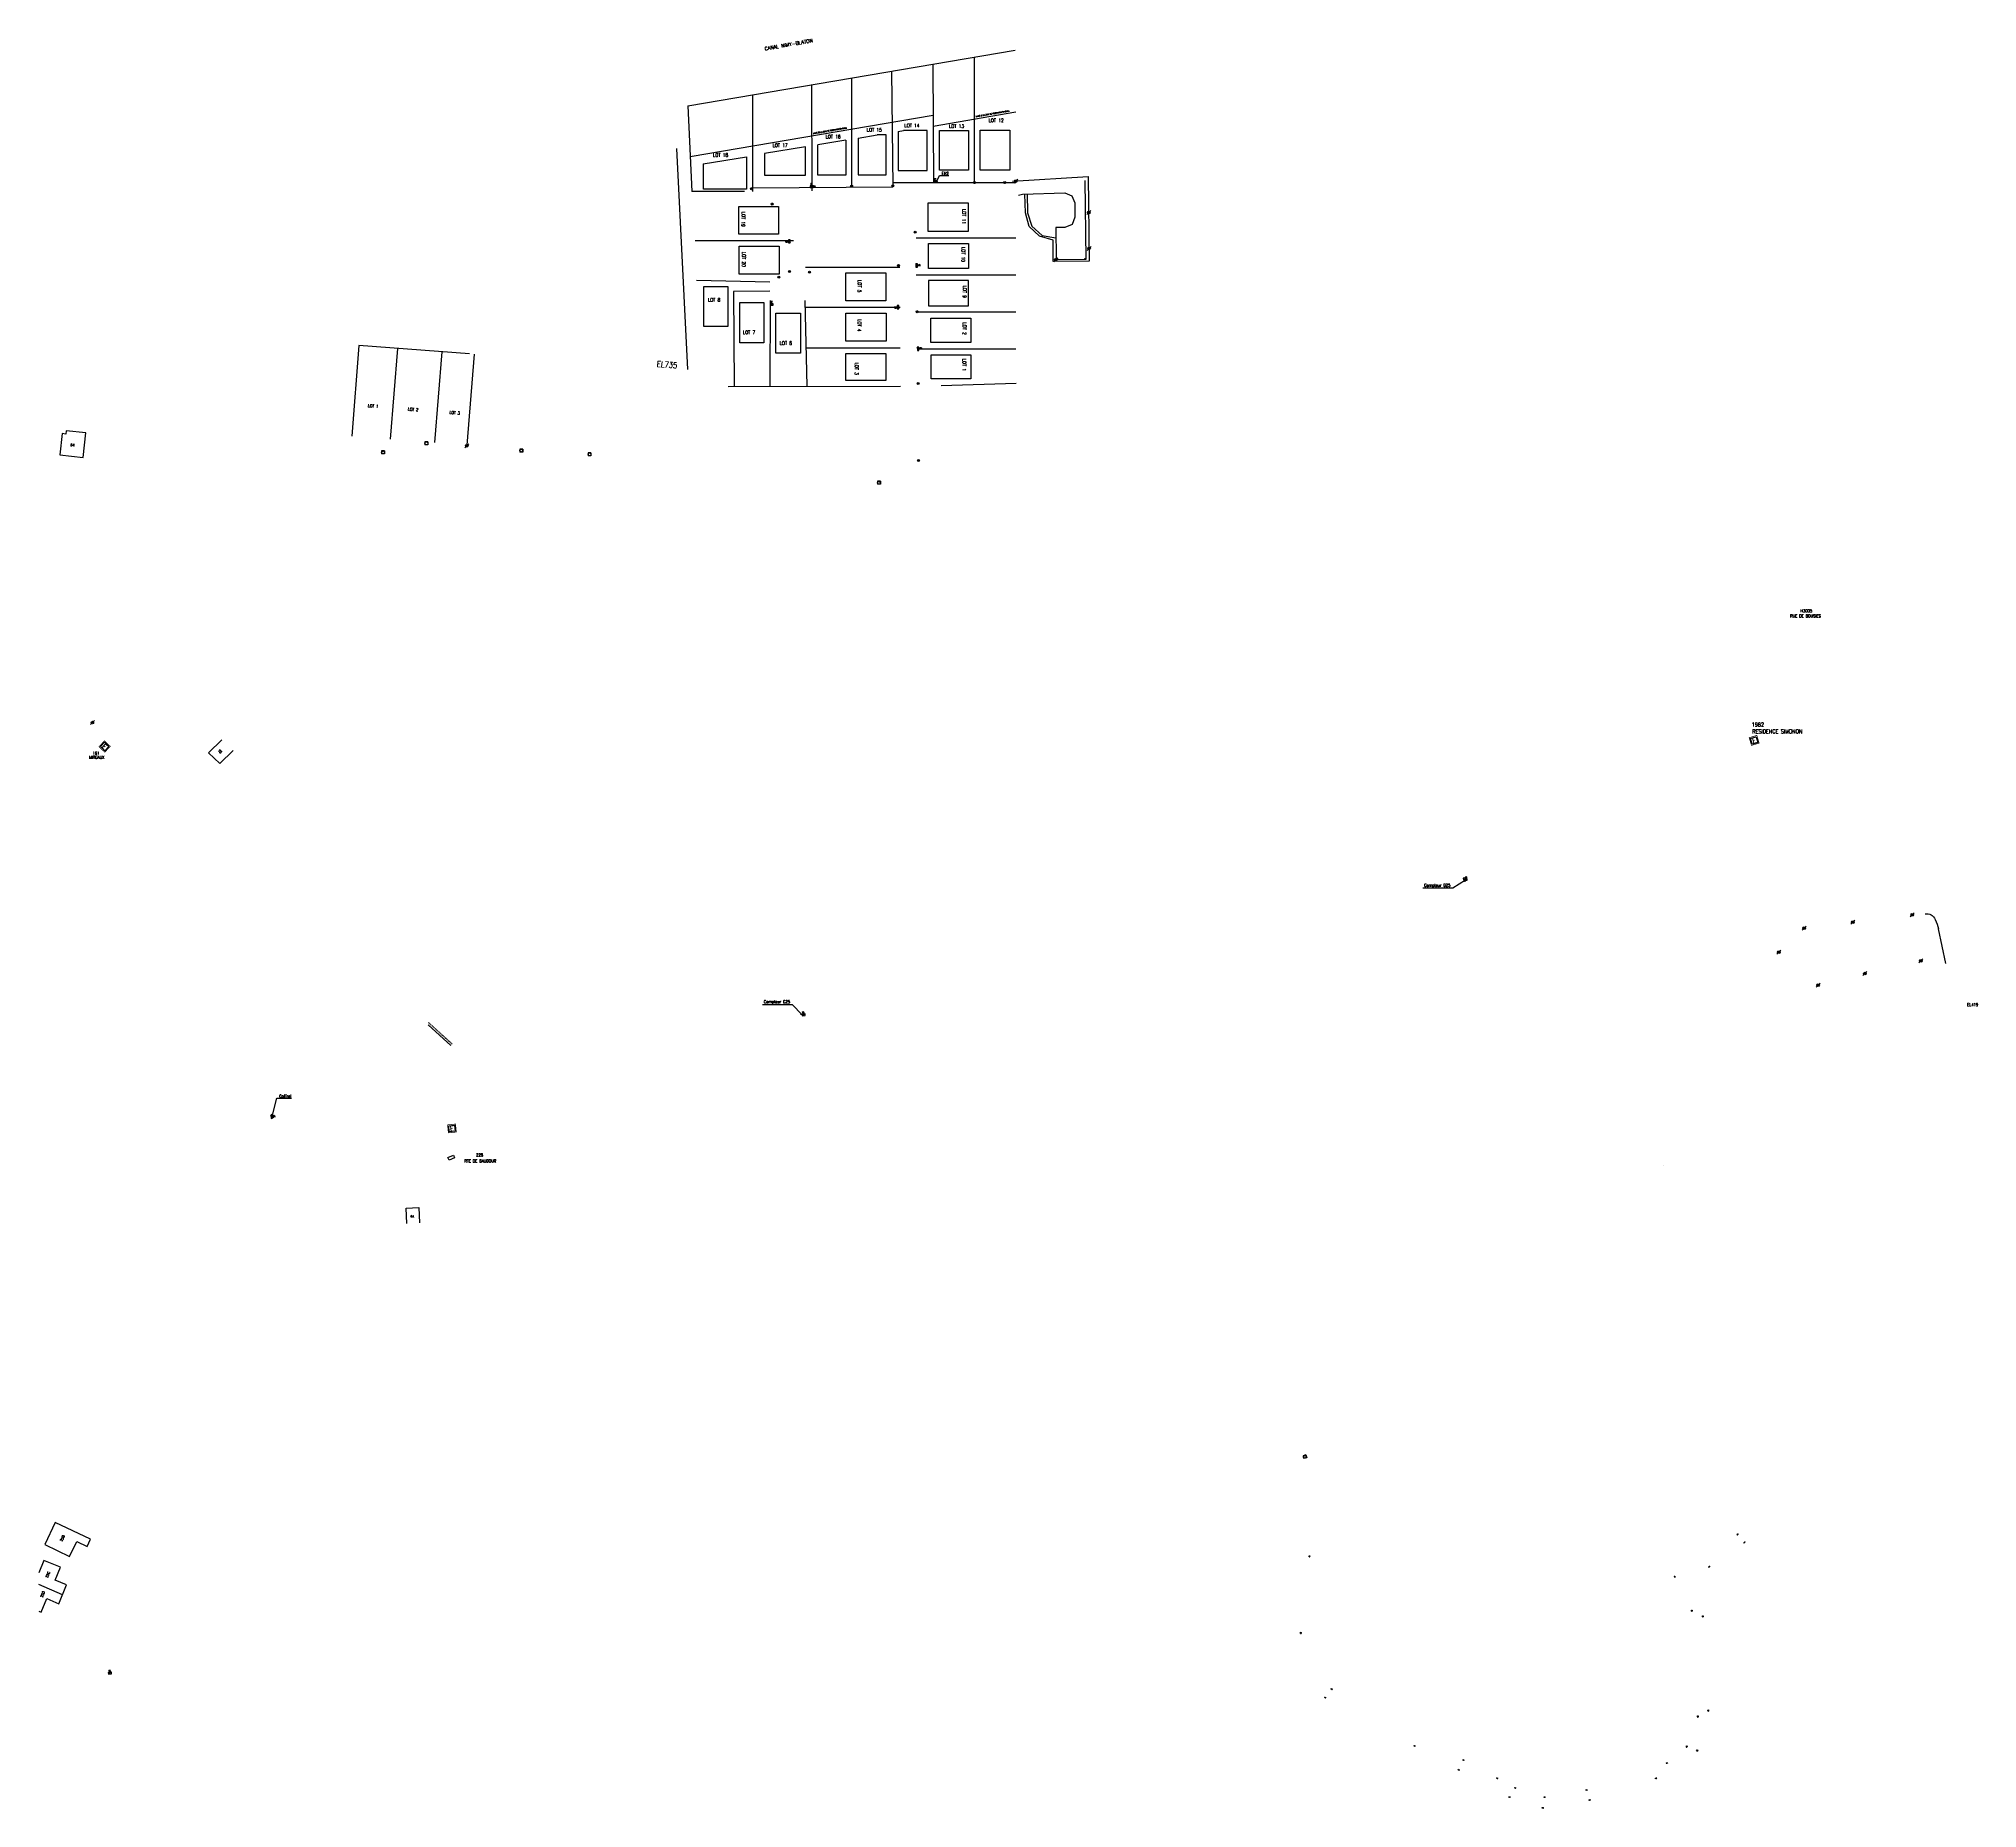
# Model space of a CAD drawing. Header units: millimetres. Extents: x 116000 to 116971, y 129059 to 129946.
import ezdxf
from ezdxf.enums import TextEntityAlignment as Align

# ---------------------------------------------------------------- set-up
doc = ezdxf.new("R2010")
doc.units = ezdxf.units.MM
doc.linetypes.add('DASHED', pattern=[0.75, 0.5, -0.25])
doc.layers.get('0').update_dxf_attribs({"linetype": 'CONTINUOUS'})
for name, color, linetype in [('G_210', 7, 'CONTINUOUS'), ('M_200', 7, 'CONTINUOUS'), ('O_200', 7, 'CONTINUOUS'), ('W0008', 7, 'CONTINUOUS'), ('W0100', 7, 'CONTINUOUS'), ('W0112', 1, 'DASHED'), ('W0211', 2, 'CONTINUOUS'), ('W0310', 3, 'CONTINUOUS'), ('W0330', 7, 'CONTINUOUS'), ('w0400', 7, 'CONTINUOUS'), ('W0420', 7, 'CONTINUOUS'), ('W0430', 7, 'CONTINUOUS'), ('W0432', 7, 'CONTINUOUS'), ('W0469', 7, 'CONTINUOUS'), ('W0473', 7, 'CONTINUOUS'), ('W0991', 7, 'CONTINUOUS')]:
    doc.layers.add(name, color=color, linetype=linetype)
doc.styles.add('M_ROMANS', font='ROMANS.shx', dxfattribs={"width": 0.75})
doc.styles.get("Standard").update_dxf_attribs({"font": 'romans.shx', "width": 0.85})
doc.dimstyles.get("Standard").update_dxf_attribs({"dimtxt": 1.5, "dimasz": 1, "dimexe": 1.25, "dimexo": 0.625, "dimgap": 0.25, "dimtad": 2, "dimzin": 0, "dimdsep": 46, "dimtxsty": 'Standard', "dimblk1": 'OBLIQUE', "dimblk2": 'OBLIQUE', "dimsah": 1, "dimcen": -0.5, "dimse1": 1, "dimse2": 1, "dimadec": 0, "dimazin": 0, "dimtfac": 1, "dimtofl": 0, "dimtmove": 2, "dimatfit": 3, "dimldrblk": 'OBLIQUE', "dimfxl": 0, "dimtolj": 1, "dimtzin": 0, "dimarcsym": 0})

# ---------------------------------------------------------------- blocks, each defined once
blk = doc.blocks.new('M_200_56')
at = {"color": 0, "linetype": 'Continuous', "const_width": 0.35, "flags": 128}
blk.add_lwpolyline([(2, 2), (2, -2), (-2, -2), (-2, 2)], close=True, dxfattribs=at)
at = {"color": 0, "linetype": 'Continuous'}
blk.add_lwpolyline([(-1.5, 1.5), (1.5, 1.5), (1.5, -1.5), (-1.5, -1.5)], close=True, dxfattribs=at)
at = {"color": 0, "linetype": 'Continuous', "width": 0.85}
blk.add_text('E', height=2.5, dxfattribs=at).set_placement((0, 0), align=Align.MIDDLE_CENTER)
for tag, p in [('NUM', (0, 15.06)), ('NOM', (0, 8.65))]:
    blk.add_attdef(tag, text='', height=4, dxfattribs=at).set_placement(p, align=Align.MIDDLE)
at = {"color": 0, "linetype": 'Continuous', "style": 'M_ROMANS', "width": 0.75, "flags": 3}
for tag, p in [('DEF_COUP', (-0.13, -7.49)), ('DEF_TYPE', (-0.13, -9.99)), ('DEF_LEG', (-0.13, -4.99))]:
    blk.add_attdef(tag, text='', height=1.2, dxfattribs=at).set_placement(p, align=Align.MIDDLE)
blk = doc.blocks.new('T469')
at = {"color": 0, "linetype": 'Continuous', "flags": 128}
for points in [[(-0.35, 0.35), (0.35, -0.35)], [(-0.35, -0.35), (0.35, 0.35)]]:
    blk.add_lwpolyline(points, dxfattribs=at)
at = {"color": 0, "linetype": 'Continuous'}
blk.add_circle((0, 0), 0.5, dxfattribs=at)
blk = doc.blocks.new('T430')
at = {"flags": 128}
for points in [[(0.8, 0.8), (-0.8, 0.8)], [(-0.8, 0.8), (-0.8, 0)], [(0.8, 0.8), (-0.8, 0)], [(-0.8, 0), (0.8, 0)], [(-0.4, 2.1), (0.4, 2.1)], [(-0.4, 2.1), (-0.4, 1.3)], [(-0.4, 1.7), (0, 1.7)], [(-0.4, 1.3), (0.4, 1.3)], [(0.8, 0), (0.8, 0.8)]]:
    blk.add_lwpolyline(points, dxfattribs=at)
blk = doc.blocks.new('_OBLIQUE')
at = {"color": 0, "linetype": 'ByBlock'}
blk.add_line((-0.5, -0.5), (0.5, 0.5), dxfattribs=at)
blk = doc.blocks.new('T473')
for p, q in [((-0.166667, 0.166667), (0.166667, -0.166667)), ((-0.166667, -0.166667), (0.166667, 0.166667)), ((0.500001, 0.500001), (1.000002, 1.000002)), ((-1.000002, -1.000002), (-0.500001, -0.500001))]:
    blk.add_line(p, q)
blk.add_ellipse((0, 0), major_axis=(0.471405, 0.471405), ratio=1, start_param=5.4977871438, end_param=11.780972451)
blk = doc.blocks.new('T420')
for p, q in [((0.75, 0.75), (-0.75, 0.75)), ((-0.75, 0.75), (-0.75, -0.75)), ((0.75, 0.75), (0.75, -0.75)), ((0.75, -0.75), (-0.75, -0.75))]:
    blk.add_line(p, q)
blk.add_ellipse((0, 0), major_axis=(-0.53, 0.53), ratio=1, start_param=3.926991, end_param=10.210176)
blk = doc.blocks.new('M_200_59')
at = {"layer": 'M_200', "color": 0, "linetype": 'Continuous', "const_width": 0.35, "flags": 128}
blk.add_lwpolyline([(4, 4), (4, 0), (0, 0), (0, 4)], close=True, dxfattribs=at)
at = {"layer": 'M_200', "color": 0, "linetype": 'Continuous'}
blk.add_lwpolyline([(0.5, 3.5), (3.5, 3.5), (3.5, 0.5), (0.5, 0.5)], close=True, dxfattribs=at)
at = {"layer": 'M_200', "insert": (2, 2), "char_height": 2.5, "width": 4, "attachment_point": 5}
blk.add_mtext('E', dxfattribs=at)
at = {"layer": 'M_200', "color": 0, "linetype": 'Continuous', "width": 0.85}
for tag, p in [('NUM', (2, 17.06)), ('NOM', (2, 10.65))]:
    blk.add_attdef(tag, text='', height=4, dxfattribs=at).set_placement(p, align=Align.MIDDLE)
at = {"layer": 'M_200', "color": 0, "linetype": 'Continuous', "style": 'M_ROMANS', "width": 0.75, "flags": 3}
for tag, p in [('DEF_COUP', (1.87, -5.49)), ('DEF_TYPE', (1.87, -7.99)), ('DEF_LEG', (1.87, -2.99))]:
    blk.add_attdef(tag, text='', height=1.2, dxfattribs=at).set_placement(p, align=Align.MIDDLE)
blk = doc.blocks.new('T400')
at = {"color": 0, "linetype": 'ByBlock', "lineweight": -2}
for p, q in [((-0.15, -0.25), (-0.15, 0.3)), ((-0.15, 0.3), (0.15, 0.3)), ((-0.15, 0.15), (0.15, 0.15)), ((-0.15, 0), (0.15, 0)), ((0.15, 0.3), (0.15, -0.25)), ((-0.15, -0.15), (0.15, -0.15)), ((-0.15, -0.25), (-0.15, -0.3)), ((-0.15, -0.3), (0.15, -0.3)), ((0.15, -0.3), (0.15, -0.25))]:
    blk.add_line(p, q, dxfattribs=at)
blk = doc.blocks.new('*U9')
at = {"flags": 128}
for points in [[(0.8, 0.8), (-0.8, 0.8)], [(-0.8, 0.8), (-0.8, 0)], [(0.8, 0.8), (-0.8, 0)], [(-0.8, 0), (0.8, 0)], [(-0.4, 1.89), (-0.4, 1.09)], [(-0.4, 1.09), (0.4, 1.09)], [(-0.39, 1.89), (0.41, 1.89)], [(0, 1.49), (0.4, 1.49)], [(0.4, 1.09), (0.4, 1.49)], [(0.8, 0), (0.8, 0.8)]]:
    blk.add_lwpolyline(points, dxfattribs=at)
blk = doc.blocks.new('T432')
at = {"flags": 128}
for points in [[(0.8, 0.8), (-0.8, 0.8)], [(-0.8, 0.8), (-0.8, 0)], [(0.8, 0.8), (-0.8, 0)], [(-0.8, 0), (0.8, 0)], [(-0.4, 2.1), (-0.4, 1.3)], [(-0.4, 1.3), (0.4, 1.3)], [(-0.39, 2.1), (0.41, 2.1)], [(0, 1.7), (0.4, 1.7)], [(0.4, 1.3), (0.4, 1.7)], [(0.8, 0), (0.8, 0.8)]]:
    blk.add_lwpolyline(points, dxfattribs=at)
blk = doc.blocks.new('*U10')
at = {"flags": 128}
for points in [[(0.8, 0.8), (-0.8, 0.8)], [(-0.8, 0.8), (-0.8, 0)], [(0.8, 0.8), (-0.8, 0)], [(-0.8, 0), (0.8, 0)], [(0.8, 0), (0.8, 0.8)], [(-0.41, -0.25), (-0.41, -1.05)], [(-0.41, -1.05), (0.39, -1.05)], [(-0.4, -0.25), (0.4, -0.25)], [(-0.01, -0.65), (0.39, -0.65)], [(0.39, -1.05), (0.39, -0.65)]]:
    blk.add_lwpolyline(points, dxfattribs=at)
blk = doc.blocks.new('O_200_01')
at = {"flags": 128}
blk.add_lwpolyline([(-1.5, 0.75), (1.5, 0.75), (1.5, -0.75), (-1.5, -0.75), (-1.5, 0.75)], dxfattribs=at)
at = {"color": 0, "linetype": 'Continuous', "width": 0.75, "flags": 3}
for tag, p in [('DEF_COUP', (0.5, -7.5)), ('DEF_TYPE', (0.5, -10)), ('DEF_LEG', (0.5, -5))]:
    blk.add_attdef(tag, text='', height=1.2, dxfattribs=at).set_placement(p, align=Align.MIDDLE)

msp = doc.modelspace()

# ---------------------------------------------------------------- linework, layer by layer
at = {"layer": 'W0008', "color": 252}
for p, q in [((116325.1, 129912.16), (116327.21, 129869.19)), ((116319.54, 129890.84), (116325.06, 129780.1)), ((116353.6, 129869.22), (116327.21, 129869.19))]:
    msp.add_line(p, q, dxfattribs=at)
at = {"layer": 'W0008', "color": 252, "flags": 128}
for points in [[(116487.77, 129874.35), (116525.78, 129876.79), (116526.22, 129834.31), (116508.26, 129834.19), (116508.15, 129844.95), (116501.31, 129846.8), (116496.25, 129851.78), (116494.31, 129858.58), (116494, 129867.98)], [(116490.83, 129867.43), (116492.8, 129867.94), (116514.03, 129868.62), (116517.53, 129867.13), (116518.98, 129863.62), (116519.08, 129856.31), (116517.65, 129852.74), (116514.12, 129851.24), (116509.5, 129851.21), (116509.73, 129835.21), (116524.72, 129835.32), (116524.17, 129874.82)], [(116955.47, 129482.52), (116951.72, 129499.91)]]:
    msp.add_lwpolyline(points, dxfattribs=at)
at = {"layer": 'W0008', "color": 252, "elevation": 0.36, "flags": 128}
msp.add_lwpolyline([(116495.1, 129868.01), (116495.41, 129858.61), (116497.48, 129851.9), (116502.71, 129847.29), (116509.61, 129846.09)], dxfattribs=at)
at = {"layer": 'W0008', "color": 252}
msp.add_spline([(116945.08, 129507.4), (116947.99, 129506.89), (116950.1, 129504.5), (116951.72, 129499.91)], degree=3, dxfattribs=at)
at = {"layer": 'W0100', "color": 252}
for p, q in [((116384.06, 129891.59), (116363.56, 129888.21)), ((116404.39, 129895.04), (116390.38, 129892.63)), ((116410.5, 129895.93), (116420.01, 129897.6)), ((116430.59, 129899.33), (116433.3, 129899.88)), ((116332.92, 129883.03), (116354.63, 129886.68))]:
    msp.add_line(p, q, dxfattribs=at)
for points in [[(116363.56, 129888.21), (116363.56, 129877.37), (116384.06, 129877.37), (116384.06, 129891.59)], [(116404.39, 129895.04), (116404.39, 129877.37), (116390.38, 129877.37), (116390.38, 129892.63)], [(116410.5, 129895.93), (116410.5, 129877.52), (116424.51, 129877.52), (116424.51, 129897.6), (116420.01, 129897.6)], [(116430.59, 129899.33), (116430.59, 129879.8), (116445.16, 129879.8), (116445.16, 129899.88), (116433.3, 129899.88)], [(116354.63, 129886.68), (116354.63, 129870.34), (116332.95, 129870.34), (116332.95, 129883.04)], [(116097.33, 129589.18), (116090.65, 129582.62), (116084.95, 129587.95), (116091.73, 129594.61)]]:
    msp.add_lwpolyline(points, dxfattribs=at)
for points in [[(116451.19, 129899.88), (116465.82, 129899.88), (116465.82, 129879.94), (116451.19, 129879.94)], [(116471.69, 129900.02), (116486.47, 129900.02), (116486.47, 129879.94), (116471.69, 129879.94)], [(116445.63, 129863.5), (116465.67, 129863.5), (116465.67, 129849.28), (116445.63, 129849.28)], [(116350.68, 129861.68), (116370.67, 129861.68), (116370.67, 129847.9), (116350.68, 129847.9)], [(116445.76, 129843.15), (116465.8, 129843.15), (116465.8, 129830.71), (116445.76, 129830.71)], [(116350.82, 129841.81), (116370.97, 129841.81), (116370.97, 129827.88), (116350.82, 129827.88)], [(116404.38, 129828.42), (116424.42, 129828.42), (116424.42, 129814.4), (116404.38, 129814.4)], [(116465.81, 129824.67), (116445.8, 129824.67), (116445.8, 129811.97), (116465.81, 129811.97)], [(116333.24, 129821.65), (116345.29, 129821.65), (116345.29, 129801.59), (116333.24, 129801.59)], [(116369.33, 129808.29), (116381.59, 129808.29), (116381.59, 129788.28), (116369.33, 129788.28)], [(116404.26, 129808.27), (116424.54, 129808.27), (116424.54, 129794.25), (116404.26, 129794.25)], [(116446.94, 129805.8), (116466.98, 129805.8), (116466.98, 129793.54), (116446.94, 129793.54)], [(116404.38, 129788.01), (116424.42, 129788.01), (116424.42, 129774.58), (116404.38, 129774.58)], [(116447.05, 129787.42), (116466.98, 129787.42), (116466.98, 129775.4), (116447.05, 129775.4)], [(116010.55, 129737.28), (116022.21, 129736), (116023.56, 129748.32), (116013.76, 129749.4), (116013.58, 129747.75), (116011.72, 129747.96), (116010.55, 129737.28)]]:
    msp.add_lwpolyline(points, close=True, dxfattribs=at)
at = {"layer": 'W0100', "color": 252, "flags": 128}
msp.add_lwpolyline([(116351.27, 129813.63), (116363.31, 129813.63), (116363.31, 129793.41), (116351.27, 129793.41)], close=True, dxfattribs=at)
for points in [[(116813.85, 129381.31), (116813.86, 129381.27)], [(116184.47, 129352.26), (116184.12, 129359.9), (116190.42, 129360.2), (116190.78, 129352.54)], [(116002.97, 129191.35), (116015.46, 129185.41), (116018.99, 129192.83), (116024.25, 129190.32), (116026, 129194), (116008.25, 129202.45), (116002.97, 129191.35)], [(116000, 129158.05), (116001.15, 129157.52), (116004.06, 129164.26), (116010.04, 129161.67), (116013.91, 129171.22), (116008.24, 129173.52), (116010.85, 129179.96), (116002.52, 129183.33), (116000, 129177.11)], [(116011.83, 129166.1), (116000, 129171.32)]]:
    msp.add_lwpolyline(points, dxfattribs=at)
at = {"layer": 'W0112', "color": 252, "flags": 128}
msp.add_lwpolyline([(116195.18, 129452.92), (116207.11, 129442.1)], dxfattribs=at)
at = {"layer": 'W0211', "color": 252}
msp.add_line((116325.1, 129912.16), (116489.22, 129940), dxfattribs=at)
at = {"layer": 'W0310', "color": 252}
for p, q in [((116447.99, 129933.01), (116448.22, 129873.68)), ((116468.6, 129936.5), (116468.61, 129873.68)), ((116387.17, 129922.69), (116387.23, 129869.58)), ((116407.23, 129926.09), (116407.24, 129871.43)), ((116427.29, 129929.49), (116427.83, 129871.53)), ((116357.51, 129917.66), (116357.54, 129869.26)), ((116326.34, 129886.87), (116448.09, 129907.48)), ((116448.11, 129901.94), (116489.44, 129909.16)), ((116428.37, 129873.68), (116489.54, 129873.68)), ((116357.54, 129871.17), (116427.83, 129871.53)), ((116328.83, 129844.78), (116378.07, 129844.78)), ((116439.62, 129846.04), (116489.52, 129846.04)), ((116329.48, 129824.77), (116366.3, 129824.02)), ((116384.12, 129831.3), (116431.43, 129831.38)), ((116439.62, 129827.45), (116489.52, 129827.45)), ((116366.29, 129819.4), (116348.04, 129819.22)), ((116348.04, 129819.22), (116348.4, 129771.61)), ((116366.38, 129814.68), (116366.29, 129771.63)), ((116383.74, 129814.71), (116384.71, 129771.64)), ((116384.37, 129811.26), (116431.51, 129811.26)), ((116439.8, 129809.03), (116489.52, 129809.03)), ((116384.53, 129790.96), (116431.59, 129790.96)), ((116440.16, 129790.44), (116489.52, 129790.44)), ((116345.46, 129771.61), (116431.75, 129771.67)), ((116452.14, 129772.03), (116489.7, 129773.28))]:
    msp.add_line(p, q, dxfattribs=at)
at = {"layer": 'W0310', "color": 252, "flags": 128}
msp.add_lwpolyline([(116195.05, 129451.68), (116206.44, 129441.36)], dxfattribs=at)
at = {"layer": 'W0330', "color": 252, "flags": 128}
for points in [[(116215.71, 129787.89), (116160.4, 129792.08), (116156.81, 129746.67)], [(116179.72, 129790.62), (116176.13, 129745.16)], [(116201.91, 129788.94), (116198.32, 129743.44)], [(116218.05, 129787.72), (116214.45, 129742.18)]]:
    msp.add_lwpolyline(points, dxfattribs=at)

# ---------------------------------------------------------------- block references
at = {"layer": 'M_200'}
ref = msp.add_blockref('M_200_56', (116859.39, 129594.25), dxfattribs=dict(at, rotation=16.59211639412919))
ref.add_attrib('NUM', '1982', dxfattribs={"layer": '0', "color": 0, "linetype": 'Continuous', "height": 2, "width": 0.85}).set_placement((116861.23, 129602.15), align=Align.MIDDLE)
ref.add_attrib('NOM', 'RESIDENCE SIMONON', dxfattribs={"layer": '0', "color": 0, "linetype": 'Continuous', "height": 2, "width": 0.85}).set_placement((116871, 129598.77), align=Align.MIDDLE)
ref = msp.add_blockref('M_200_59', (116030.16, 129591.09), dxfattribs=dict(at, rotation=316.6444850312608))
ref.add_attrib('NUM', '191', dxfattribs={"color": 0, "linetype": 'Continuous', "height": 1.5, "width": 0.85}).set_placement((116028.76, 129587.85), align=Align.MIDDLE)
ref.add_attrib('NOM', 'MIRGAUX', dxfattribs={"color": 0, "linetype": 'Continuous', "height": 1.5, "width": 0.85}).set_placement((116029.07, 129585.84), align=Align.MIDDLE)
ref = msp.add_blockref('M_200_56', (116207, 129399.83), dxfattribs=dict(at, rotation=5.700455326770513))
ref.add_attrib('NUM', '228', dxfattribs={"layer": '0', "color": 0, "linetype": 'Continuous', "height": 1.5, "width": 0.85}).set_placement((116220.85, 129386.57), align=Align.MIDDLE)
ref.add_attrib('NOM', 'RTE DE BAUDOUR', dxfattribs={"layer": '0', "color": 0, "linetype": 'Continuous', "height": 1.5, "width": 0.85}).set_placement((116221.21, 129383.57), align=Align.MIDDLE)
at = {"layer": 'O_200', "rotation": 24.54691118588072}
msp.add_blockref('O_200_01', (116206.68, 129385.17), dxfattribs=at)
at = {"layer": 'w0400'}
for p, rotation in [((116510.04, 129835.38), 270.8026675750824), ((116524.41, 129835.47), 90.80266757508237), ((116851.09, 129196.49), 306.6188837599719), ((116854.5, 129192.43), 305.8016873714885), ((116636.57, 129185.44), 353.1314964660642), ((116819.64, 129175.27), 42.72956281792074), ((116836.92, 129180.24), 311.1500191879897), ((116828.18, 129158.23), 3.384061697861438), ((116833.68, 129155.4), 3.660588888623621), ((116632.25, 129147.08), 354.625025747218), ((116644.5, 129114.69), 60.67203263245869), ((116647.74, 129118.97), 61.88153118294327), ((116831.23, 129105.24), 359.0241795244149), ((116836.41, 129108.16), 2.548005712346899), ((116689.28, 129090.45), 61.41463812062092), ((116825.6, 129090.16), 326.6604464738965), ((116830.81, 129088.21), 326.6604464738965), ((116711.46, 129078.48), 61.40850460702062), ((116713.73, 129083.38), 241.2689724991966), ((116815.62, 129081.88), 296.6606865199088), ((116730.64, 129074.26), 61.17345913304865), ((116739.69, 129069.41), 63.82379109587358), ((116775.41, 129068.38), 288.1385228831908), ((116810.25, 129074.27), 108.0374752456684), ((116736.82, 129064.87), 62.23006708247062), ((116753.54, 129059.44), 82.82853792684716), ((116754.45, 129064.76), 84.64198912248455), ((116776.97, 129063.32), 288.3308865107857)]:
    msp.add_blockref('T400', p, dxfattribs=dict(at, rotation=rotation))
at = {"layer": 'W0420'}
for p in [(116172.51, 129738.53), (116194.18, 129743.08), (116241.68, 129739.48), (116275.91, 129737.58), (116420.91, 129723.3)]:
    msp.add_blockref('T420', p, dxfattribs=at)
at = {"layer": 'W0420', "color": 252, "rotation": 15.31031903969458}
msp.add_blockref('T420', (116634.3, 129235.32), dxfattribs=at)
at = {"layer": 'W0430'}
for p in [(116387.23, 129871.32), (116449.16, 129873.68)]:
    msp.add_blockref('T430', p, dxfattribs=at)
for p, rotation in [((116376.38, 129844.29), 90.81301220334636), ((116439.37, 129832.18), 270.6130716701763), ((116367.18, 129812.25), 0.1042928440517536), ((116430.93, 129811.26), 90), ((116440.16, 129790.44), 270.6130716701763)]:
    msp.add_blockref('T430', p, dxfattribs=dict(at, rotation=rotation))
at = {"layer": 'W0432'}
for name, p, rotation in [('*U10', (116714.75, 129524.95), 276.66288296211), ('T432', (116383.18, 129456.29), 7.145842312472216), ('*U9', (116116.31, 129405.69), 275.0154426820173), ('*U9', (116035.69, 129126.54), 4.164186104334444)]:
    msp.add_blockref(name, p, dxfattribs=dict(at, rotation=rotation))
at = {"layer": 'W0469'}
for p in [(116388.53, 129871.72), (116407.24, 129871.93), (116427.83, 129872.03), (116468.77, 129873.68), (116483.92, 129873.81), (116357.02, 129870.66), (116367.46, 129862.98), (116439.08, 129848.93), (116370.74, 129826.28), (116376.17, 129829.16), (116386.13, 129828.88), (116430.75, 129832.1), (116440.13, 129809.03), (116440.53, 129773.08), (116440.72, 129734.52)]:
    msp.add_blockref('T469', p, dxfattribs=at)
at = {"layer": 'W0473', "rotation": 359.9734864528393}
msp.add_blockref('T473', (116489.55, 129874.5), dxfattribs=at)
at = {"layer": 'W0473'}
for p in [(116489.55, 129874.5), (116526.01, 129858.77), (116509.52, 129835.09), (116526.18, 129840.75), (116214.43, 129741.89), (116026.84, 129603.16), (116908.83, 129503.17), (116938.61, 129506.8), (116884.49, 129500.21), (116871.77, 129488.2), (116942.87, 129483.86), (116914.8, 129477.38), (116891.38, 129471.64)]:
    msp.add_blockref('T473', p, dxfattribs=at)

# ---------------------------------------------------------------- texts
at = {"layer": 'G_210', "color": 252, "linetype": 'Continuous', "width": 0.85}
for s, p in [('H3005', (116882.58, 129658.41)), ('RUE DE BOUSIES', (116877.44, 129655.88))]:
    msp.add_text(s, height=1.5, dxfattribs=at).set_placement(p)
at = {"layer": 'M_200', "linetype": 'Continuous', "width": 0.85}
msp.add_text('EL419', height=1.5, dxfattribs=at).set_placement((116966.12, 129461.12))
at = {"layer": 'W0330', "linetype": 'Continuous', "width": 0.85}
for s, p in [('LOT 1', (116164.87, 129761.24)), ('LOT 2', (116184.9, 129759.49)), ('LOT 3', (116205.69, 129757.86))]:
    msp.add_text(s, height=1.5, rotation=355.47918, dxfattribs=at).set_placement(p)
at = {"layer": 'W0430', "linetype": 'Continuous', "insert": (116452.36, 129877.54), "char_height": 1.5, "attachment_point": 7}
msp.add_mtext('\\A1;EH2', dxfattribs=at)
at = {"layer": 'W0432', "color": 252, "linetype": 'Continuous', "char_height": 1.5}
for s, insert, attachment_point in [('\\A1;Compteur G25', (116707.21, 129520.46), 9), ('\\A1;Compteur G25', (116376.41, 129462.04), 9), ('\\A1;Coffret', (116120.46, 129415.26), 7)]:
    msp.add_mtext(s, dxfattribs=dict(at, insert=insert, attachment_point=attachment_point))
at = {"layer": 'W0991', "linetype": 'Continuous'}
for s, height, rotation, p in [('CANAL NIMY-BLATON', 1.75, 9.89359, (116363.8, 129939.9)), ('54', 1.25, 353.75095, (116015.76, 129741.71)), ('15', 1.25, 311.08685, (116089.64, 129589.21))]:
    msp.add_text(s, height=height, rotation=rotation, dxfattribs=at).set_placement(p)
at = {"layer": 'W0991', "linetype": 'Continuous', "width": 0.85}
for s, height, rotation, p in [('LIMITE DE LA ZONE DE RESERVATION DU CANAL', 0.5933, 9.61961, (116388.11, 129898.04)), ('LIMITE DE LA ZONE DE RESERVATION DU CANAL', 0.5933, 9.61961, (116469.55, 129906.54)), ('LOT 19', 1.775, 268.87645, (116352.19, 129859.14)), ('LOT 11', 1.775, 268.87645, (116462.74, 129860.53)), ('LOT 20', 1.775, 268.87645, (116352.43, 129839.08)), ('LOT 10', 1.775, 268.87645, (116462.39, 129841.49)), ('LOT 5', 1.775, 268.87645, (116410.42, 129824.95)), ('LOT 9', 1.775, 268.87645, (116463.09, 129822.13)), ('LOT 4', 1.775, 268.87645, (116410.35, 129805.31)), ('LOT 2', 1.775, 268.87645, (116462.97, 129803.71)), ('LOT 1', 1.775, 268.87645, (116462.86, 129785.52)), ('EL735', 2.915, 355.60392, (116309.58, 129781.41)), ('LOT 3', 1.775, 268.87645, (116408.94, 129783.6))]:
    msp.add_text(s, height=height, rotation=rotation, dxfattribs=at).set_placement(p)
for s, p in [('LOT 14', (116433.69, 129901.45)), ('LOT 13', (116456, 129901.1)), ('LOT 12', (116475.85, 129904.04)), ('LOT 17', (116367.61, 129891.48)), ('LOT 16', (116394.15, 129895.82)), ('LOT 15', (116414.79, 129899.23)), ('LOT 18', (116337.79, 129886.67)), ('LOT 8', (116335.23, 129814.09)), ('LOT 7', (116352.72, 129797.82)), ('LOT 6', (116371.15, 129792.42))]:
    msp.add_text(s, height=1.775, dxfattribs=at).set_placement(p)
at = {"layer": 'W0991', "color": 252}
msp.add_text('4A', height=1.25, dxfattribs=at).set_placement((116186, 129355.17))
for s, rotation, p in [('25B', 64.55185, (116011.71, 129192.72)), ('25C', 67.93935, (116004.49, 129174.53)), ('25D', 67.93935, (116001.91, 129164.66))]:
    msp.add_text(s, height=1.25, rotation=rotation, dxfattribs=at).set_placement(p)

# ---------------------------------------------------------------- leaders
at = {"layer": 'W0430', "linetype": 'Continuous', "annotation_type": 0, "has_hookline": 1, "hookline_direction": 0, "text_width": 3.28}
msp.add_leader([(116449.96, 129874.48), (116451.34, 129877.29), (116452.34, 129877.29)], dimstyle='Standard', dxfattribs=at)
at = {"layer": 'W0432', "color": 252, "linetype": 'Continuous', "annotation_type": 0, "has_hookline": 1}
for points, hookline_direction, text_width in [([(116714.84, 129524.15), (116708.46, 129520.21), (116707.46, 129520.21)], 1, 13.78), ([(116382.28, 129456.99), (116377.66, 129461.79), (116376.66, 129461.79)], 1, 13.78), ([(116117.03, 129406.55), (116119.21, 129415.01), (116120.21, 129415.01)], 0, 6.19)]:
    msp.add_leader(points, dimstyle='Standard', dxfattribs=dict(at, hookline_direction=hookline_direction, text_width=text_width))

doc.saveas('drawing.dxf')
